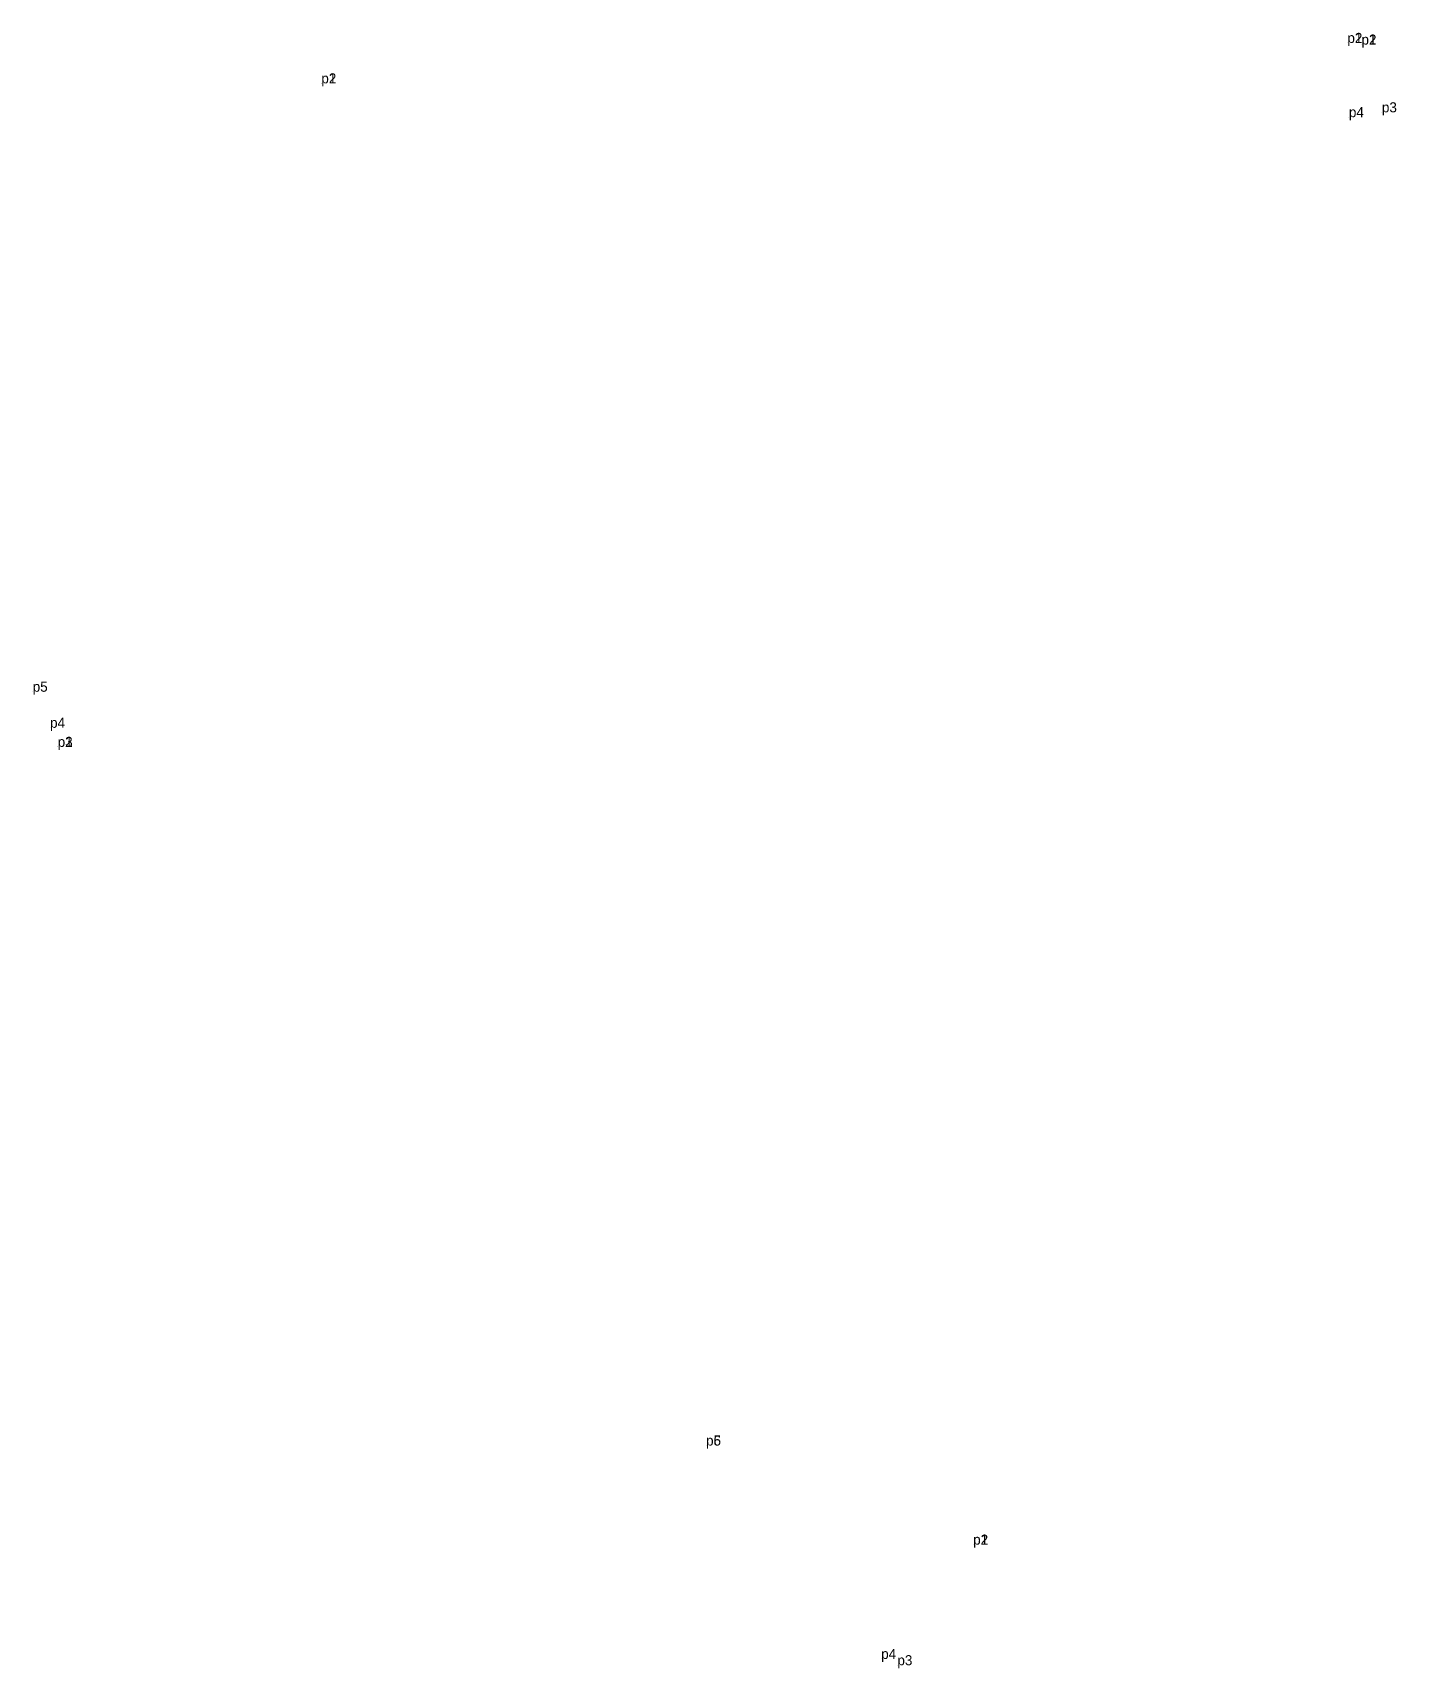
# Model space of a CAD drawing. Extents: x 533308 to 552436, y 1823350 to 1865634.
# Drawn here: x 551337.4 to 551581.3, y 1838636 to 1838928.4 of the extents above; entities that cross this region are included whole.
import ezdxf

# ---------------------------------------------------------------- set-up
doc = ezdxf.new("R2010")
doc.units = 0
doc.layers.add('Level 12', color=7, linetype='Continuous')
doc.layers.add('Level 7', color=7, linetype='Continuous')

msp = doc.modelspace()

# ---------------------------------------------------------------- texts
at = {"layer": 'Level 12'}
for s, p in [('p2', (551572.515, 1838926.616)), ('p1', (551572.517, 1838926.614)), ('p1', (551575.038, 1838926.319)), ('p2', (551575.039, 1838926.317)), ('p1', (551389.031, 1838919.385)), ('p2', (551389.033, 1838919.386)), ('p4', (551572.789, 1838913.337)), ('p3', (551578.69, 1838914.205)), ('p5', (551337.419, 1838810.6)), ('p4', (551340.523, 1838804.155)), ('p2', (551341.882, 1838800.74)), ('p3', (551341.883, 1838800.739)), ('p1', (551341.891, 1838800.739)), ('p6', (551457.83, 1838675.816)), ('p5', (551457.83, 1838675.814)), ('p2', (551505.599, 1838658.1)), ('p1', (551505.604, 1838658.095)), ('p4', (551489.151, 1838637.658)), ('p3', (551492.049, 1838636.531))]:
    msp.add_text(s, height=1.8, dxfattribs=at).set_placement(p)

# ---------------------------------------------------------------- linework, layer by layer
at = {"layer": 'Level 7'}
for p, q in [((551572.515, 1838926.616), (551572.515, 1838926.616)), ((551572.517, 1838926.614), (551572.517, 1838926.614)), ((551575.038, 1838926.319), (551575.038, 1838926.319)), ((551575.039, 1838926.317), (551575.039, 1838926.317)), ((551389.031, 1838919.385), (551389.031, 1838919.385)), ((551389.033, 1838919.386), (551389.033, 1838919.386)), ((551572.789, 1838913.337), (551572.789, 1838913.337)), ((551578.69, 1838914.205), (551578.69, 1838914.205)), ((551337.419, 1838810.6), (551337.419, 1838810.6)), ((551340.523, 1838804.155), (551340.523, 1838804.155)), ((551341.882, 1838800.74), (551341.882, 1838800.74)), ((551341.883, 1838800.739), (551341.883, 1838800.739)), ((551341.891, 1838800.739), (551341.891, 1838800.739)), ((551457.83, 1838675.816), (551457.83, 1838675.816)), ((551457.83, 1838675.814), (551457.83, 1838675.814)), ((551505.599, 1838658.1), (551505.599, 1838658.1)), ((551505.604, 1838658.095), (551505.604, 1838658.095)), ((551489.151, 1838637.658), (551489.151, 1838637.658)), ((551492.049, 1838636.531), (551492.049, 1838636.531))]:
    msp.add_line(p, q, dxfattribs=at)

msp.set_redraw_order([(e.dxf.handle, doc.entitydb.next_handle()) for e in msp.query("TEXT MTEXT ATTDEF DIMENSION ARC_DIMENSION")])  # texts and dimensions are drawn at this point

doc.saveas('drawing.dxf')
